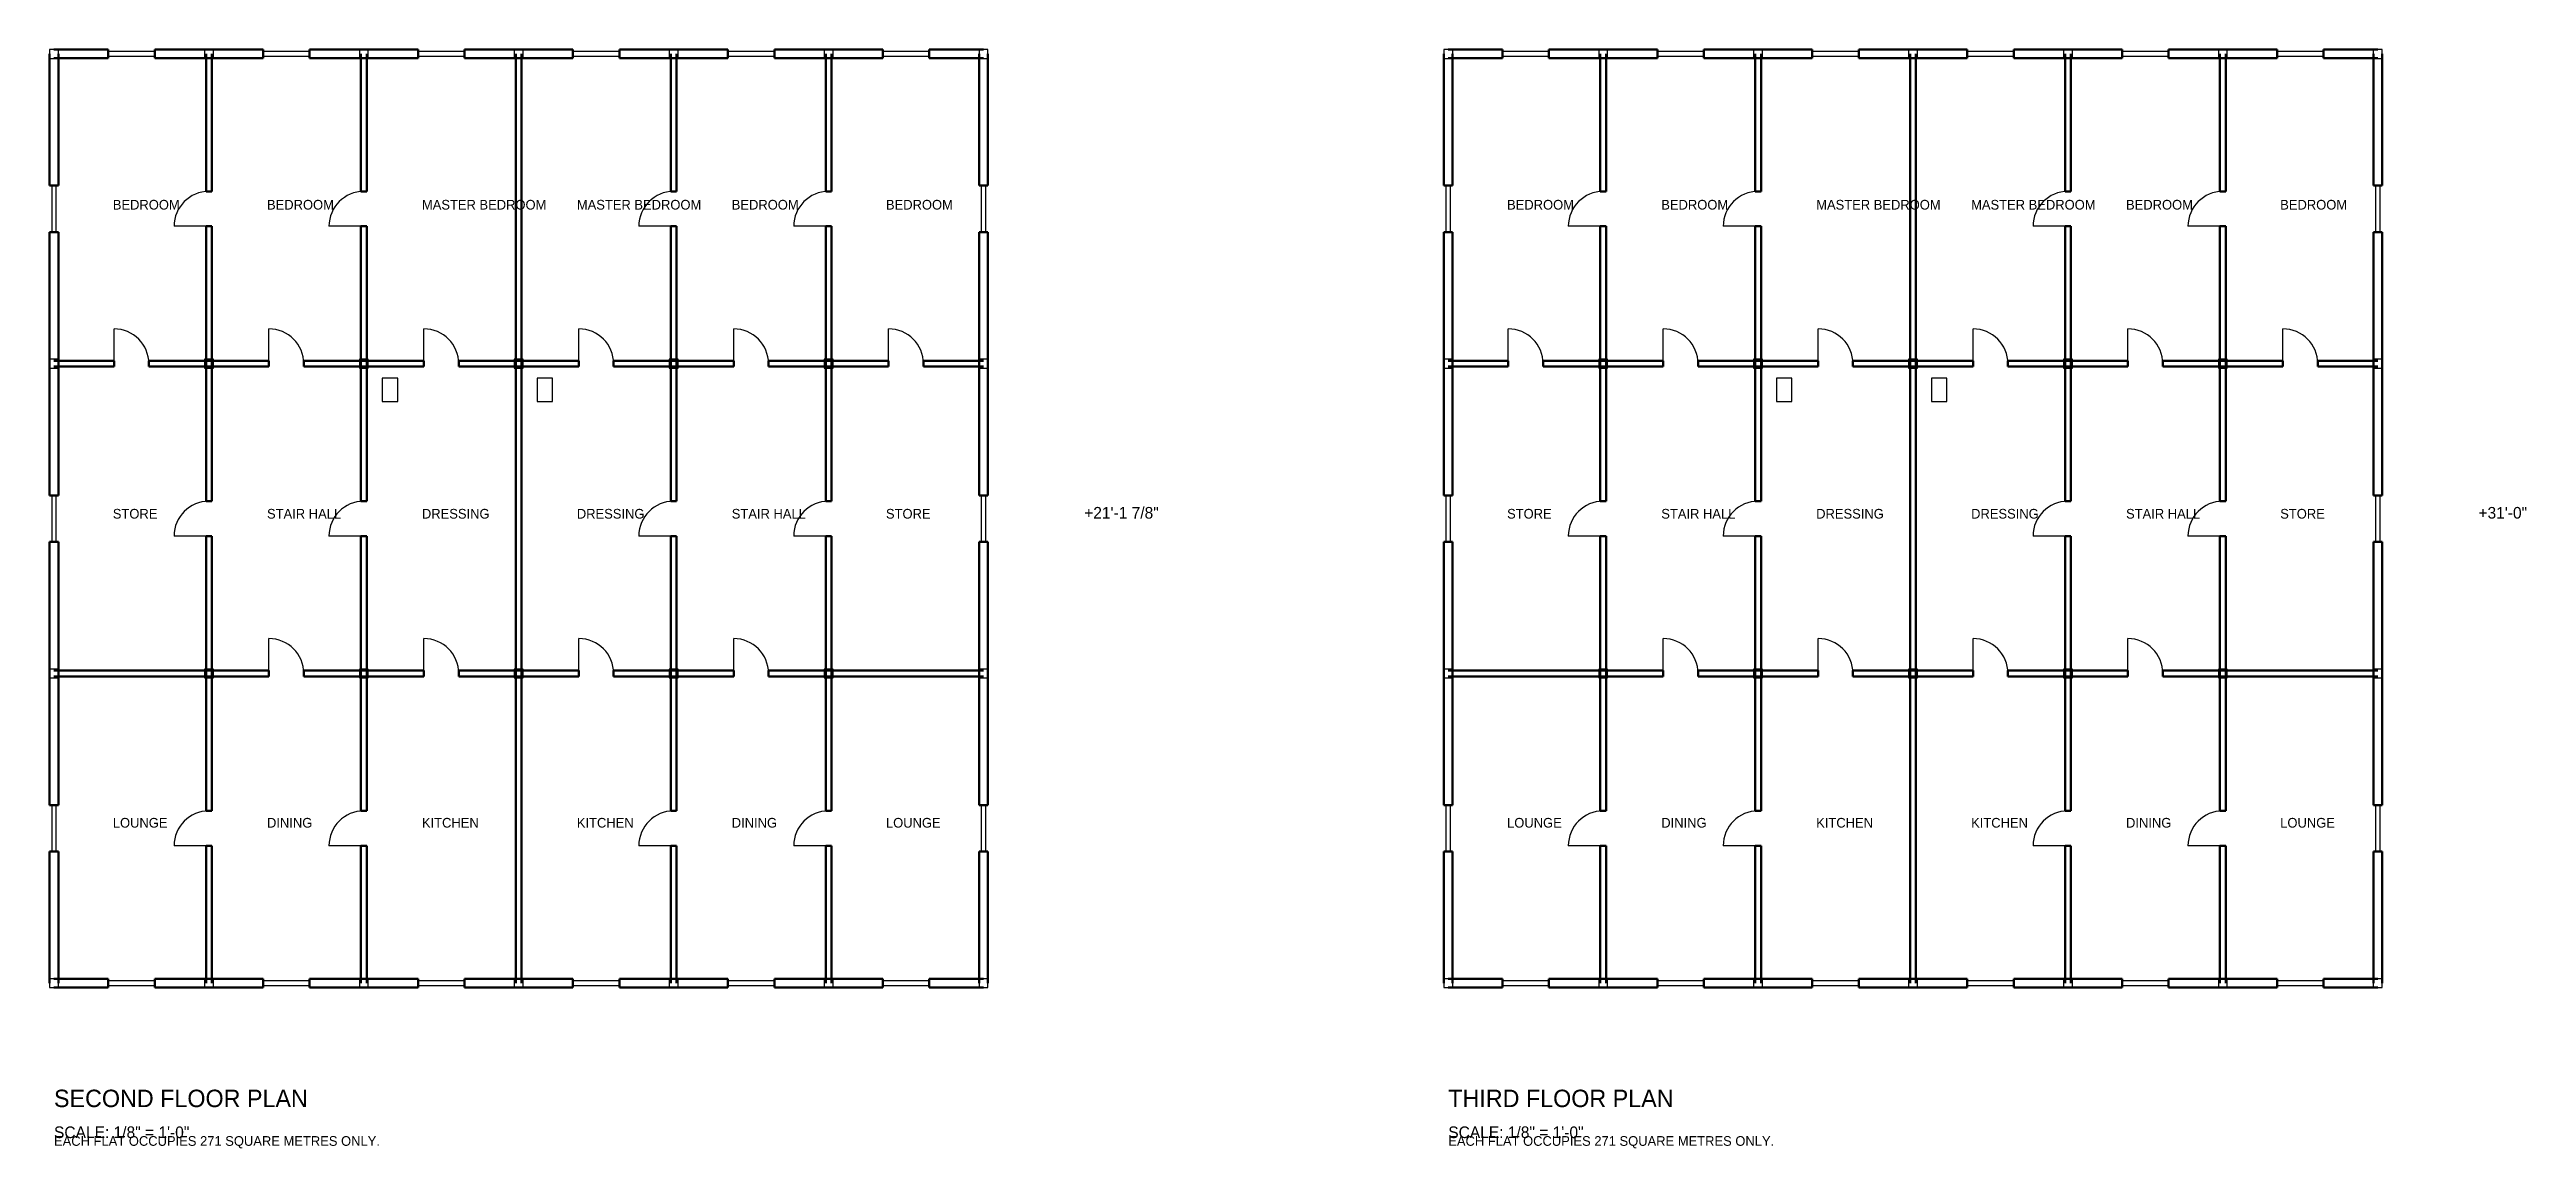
# Model space of a CAD drawing. Header units: inches. Extents: x -5 to 8278, y -168 to 949.
# Drawn here: x 2830 to 5348, y -168 to 949 of the extents above; entities that cross this region are included whole.
import ezdxf

# ---------------------------------------------------------------- set-up
doc = ezdxf.new("R2010")
doc.units = ezdxf.units.IN
for name, color, linetype in [('COLUMN', 5, 'CONTINUOUS'), ('DOOR', 3, 'CONTINUOUS'), ('SANITARY', 7, 'CONTINUOUS'), ('TEXT', 6, 'CONTINUOUS'), ('WALL', 4, 'CONTINUOUS'), ('WIND', 2, 'CONTINUOUS')]:
    doc.layers.add(name, color=color, linetype=linetype)

msp = doc.modelspace()

# ---------------------------------------------------------------- texts
at = {"layer": 'TEXT'}
for s, height, p in [('BEDROOM', 9.8425, (2894.439, 786.6634)), ('BEDROOM', 9.8425, (3051.1811, 786.6634)), ('MASTER BEDROOM', 9.8425, (3208.6614, 786.6634)), ('MASTER BEDROOM', 9.8425, (3366.1417, 786.6634)), ('BEDROOM', 9.8425, (3523.622, 786.6634)), ('BEDROOM', 9.8425, (3680.3642, 786.6634)), ('BEDROOM', 9.8425, (4311.7618, 786.6634)), ('BEDROOM', 9.8425, (4468.5039, 786.6634)), ('MASTER BEDROOM', 9.8425, (4625.9843, 786.6634)), ('MASTER BEDROOM', 9.8425, (4783.4646, 786.6634)), ('BEDROOM', 9.8425, (4940.9449, 786.6634)), ('BEDROOM', 9.8425, (5097.687, 786.6634)), ('STORE', 9.8425, (2894.439, 472.4409)), ('STAIR HALL', 9.8425, (3051.1811, 472.4409)), ('DRESSING', 9.8425, (3208.6614, 472.4409)), ('DRESSING', 9.8425, (3366.1417, 472.4409)), ('STAIR HALL', 9.8425, (3523.622, 472.4409)), ('STORE', 9.8425, (3680.3642, 472.4409)), ('+21\'-1 7/8"', 11.811, (3881.8898, 472.4409)), ('STORE', 9.8425, (4311.7618, 472.4409)), ('STAIR HALL', 9.8425, (4468.5039, 472.4409)), ('DRESSING', 9.8425, (4625.9843, 472.4409)), ('DRESSING', 9.8425, (4783.4646, 472.4409)), ('STAIR HALL', 9.8425, (4940.9449, 472.4409)), ('STORE', 9.8425, (5097.687, 472.4409)), ('+31\'-0"', 11.811, (5299.2126, 472.4409)), ('LOUNGE', 9.8425, (2894.439, 158.2185)), ('DINING', 9.8425, (3051.1811, 158.2185)), ('KITCHEN', 9.8425, (3208.6614, 158.2185)), ('KITCHEN', 9.8425, (3366.1417, 158.2185)), ('DINING', 9.8425, (3523.622, 158.2185)), ('LOUNGE', 9.8425, (3680.3642, 158.2185)), ('LOUNGE', 9.8425, (4311.7618, 158.2185)), ('DINING', 9.8425, (4468.5039, 158.2185)), ('KITCHEN', 9.8425, (4625.9843, 158.2185)), ('KITCHEN', 9.8425, (4783.4646, 158.2185)), ('DINING', 9.8425, (4940.9449, 158.2185)), ('LOUNGE', 9.8425, (5097.687, 158.2185)), ('SECOND FLOOR PLAN', 17.7165, (2834.6457, -125.9843)), ('THIRD FLOOR PLAN', 17.7165, (4251.9685, -125.9843)), ('SCALE: 1/8" = 1\'-0"', 11.811, (2834.6457, -157.4803)), ('SCALE: 1/8" = 1\'-0"', 11.811, (4251.9685, -157.4803)), ('EACH FLAT OCCUPIES 271 SQUARE METRES ONLY.', 9.8425, (2834.6457, -165.3543)), ('EACH FLAT OCCUPIES 271 SQUARE METRES ONLY.', 9.8425, (4251.9685, -165.3543))]:
    msp.add_text(s, height=height, dxfattribs=at).set_placement(p)

# ---------------------------------------------------------------- linework, layer by layer
at = {"layer": 'COLUMN'}
for points in [[(2830.1181, 940.3543), (2839.1732, 940.3543), (2839.1732, 949.4094), (2830.1181, 949.4094)], [(2987.5984, 940.3543), (2996.6535, 940.3543), (2996.6535, 949.4094), (2987.5984, 949.4094)], [(3145.0787, 940.3543), (3154.1339, 940.3543), (3154.1339, 949.4094), (3145.0787, 949.4094)], [(3302.5591, 940.3543), (3311.6142, 940.3543), (3311.6142, 949.4094), (3302.5591, 949.4094)], [(3460.0394, 940.3543), (3469.0945, 940.3543), (3469.0945, 949.4094), (3460.0394, 949.4094)], [(3617.5197, 940.3543), (3626.5748, 940.3543), (3626.5748, 949.4094), (3617.5197, 949.4094)], [(3775, 940.3543), (3784.0551, 940.3543), (3784.0551, 949.4094), (3775, 949.4094)], [(4247.4409, 940.3543), (4256.4961, 940.3543), (4256.4961, 949.4094), (4247.4409, 949.4094)], [(4404.9213, 940.3543), (4413.9764, 940.3543), (4413.9764, 949.4094), (4404.9213, 949.4094)], [(4562.4016, 940.3543), (4571.4567, 940.3543), (4571.4567, 949.4094), (4562.4016, 949.4094)], [(4719.8819, 940.3543), (4728.937, 940.3543), (4728.937, 949.4094), (4719.8819, 949.4094)], [(4877.3622, 940.3543), (4886.4173, 940.3543), (4886.4173, 949.4094), (4877.3622, 949.4094)], [(5034.8425, 940.3543), (5043.8976, 940.3543), (5043.8976, 949.4094), (5034.8425, 949.4094)], [(5192.3228, 940.3543), (5201.378, 940.3543), (5201.378, 949.4094), (5192.3228, 949.4094)], [(2830.1181, 625.3937), (2839.1732, 625.3937), (2839.1732, 634.4488), (2830.1181, 634.4488)], [(2987.5984, 625.3937), (2996.6535, 625.3937), (2996.6535, 634.4488), (2987.5984, 634.4488)], [(3145.0787, 625.3937), (3154.1339, 625.3937), (3154.1339, 634.4488), (3145.0787, 634.4488)], [(3302.5591, 625.3937), (3311.6142, 625.3937), (3311.6142, 634.4488), (3302.5591, 634.4488)], [(3460.0394, 625.3937), (3469.0945, 625.3937), (3469.0945, 634.4488), (3460.0394, 634.4488)], [(3617.5197, 625.3937), (3626.5748, 625.3937), (3626.5748, 634.4488), (3617.5197, 634.4488)], [(3775, 625.3937), (3784.0551, 625.3937), (3784.0551, 634.4488), (3775, 634.4488)], [(4247.4409, 625.3937), (4256.4961, 625.3937), (4256.4961, 634.4488), (4247.4409, 634.4488)], [(4404.9213, 625.3937), (4413.9764, 625.3937), (4413.9764, 634.4488), (4404.9213, 634.4488)], [(4562.4016, 625.3937), (4571.4567, 625.3937), (4571.4567, 634.4488), (4562.4016, 634.4488)], [(4719.8819, 625.3937), (4728.937, 625.3937), (4728.937, 634.4488), (4719.8819, 634.4488)], [(4877.3622, 625.3937), (4886.4173, 625.3937), (4886.4173, 634.4488), (4877.3622, 634.4488)], [(5034.8425, 625.3937), (5043.8976, 625.3937), (5043.8976, 634.4488), (5034.8425, 634.4488)], [(5192.3228, 625.3937), (5201.378, 625.3937), (5201.378, 634.4488), (5192.3228, 634.4488)], [(2830.1181, 310.4331), (2839.1732, 310.4331), (2839.1732, 319.4882), (2830.1181, 319.4882)], [(2987.5984, 310.4331), (2996.6535, 310.4331), (2996.6535, 319.4882), (2987.5984, 319.4882)], [(3145.0787, 310.4331), (3154.1339, 310.4331), (3154.1339, 319.4882), (3145.0787, 319.4882)], [(3302.5591, 310.4331), (3311.6142, 310.4331), (3311.6142, 319.4882), (3302.5591, 319.4882)], [(3460.0394, 310.4331), (3469.0945, 310.4331), (3469.0945, 319.4882), (3460.0394, 319.4882)], [(3617.5197, 310.4331), (3626.5748, 310.4331), (3626.5748, 319.4882), (3617.5197, 319.4882)], [(3775, 310.4331), (3784.0551, 310.4331), (3784.0551, 319.4882), (3775, 319.4882)], [(4247.4409, 310.4331), (4256.4961, 310.4331), (4256.4961, 319.4882), (4247.4409, 319.4882)], [(4404.9213, 310.4331), (4413.9764, 310.4331), (4413.9764, 319.4882), (4404.9213, 319.4882)], [(4562.4016, 310.4331), (4571.4567, 310.4331), (4571.4567, 319.4882), (4562.4016, 319.4882)], [(4719.8819, 310.4331), (4728.937, 310.4331), (4728.937, 319.4882), (4719.8819, 319.4882)], [(4877.3622, 310.4331), (4886.4173, 310.4331), (4886.4173, 319.4882), (4877.3622, 319.4882)], [(5034.8425, 310.4331), (5043.8976, 310.4331), (5043.8976, 319.4882), (5034.8425, 319.4882)], [(5192.3228, 310.4331), (5201.378, 310.4331), (5201.378, 319.4882), (5192.3228, 319.4882)], [(2830.1181, -4.5276), (2839.1732, -4.5276), (2839.1732, 4.5276), (2830.1181, 4.5276)], [(2987.5984, -4.5276), (2996.6535, -4.5276), (2996.6535, 4.5276), (2987.5984, 4.5276)], [(3145.0787, -4.5276), (3154.1339, -4.5276), (3154.1339, 4.5276), (3145.0787, 4.5276)], [(3302.5591, -4.5276), (3311.6142, -4.5276), (3311.6142, 4.5276), (3302.5591, 4.5276)], [(3460.0394, -4.5276), (3469.0945, -4.5276), (3469.0945, 4.5276), (3460.0394, 4.5276)], [(3617.5197, -4.5276), (3626.5748, -4.5276), (3626.5748, 4.5276), (3617.5197, 4.5276)], [(3775, -4.5276), (3784.0551, -4.5276), (3784.0551, 4.5276), (3775, 4.5276)], [(4247.4409, -4.5276), (4256.4961, -4.5276), (4256.4961, 4.5276), (4247.4409, 4.5276)], [(4404.9213, -4.5276), (4413.9764, -4.5276), (4413.9764, 4.5276), (4404.9213, 4.5276)], [(4562.4016, -4.5276), (4571.4567, -4.5276), (4571.4567, 4.5276), (4562.4016, 4.5276)], [(4719.8819, -4.5276), (4728.937, -4.5276), (4728.937, 4.5276), (4719.8819, 4.5276)], [(4877.3622, -4.5276), (4886.4173, -4.5276), (4886.4173, 4.5276), (4877.3622, 4.5276)], [(5034.8425, -4.5276), (5043.8976, -4.5276), (5043.8976, 4.5276), (5034.8425, 4.5276)], [(5192.3228, -4.5276), (5201.378, -4.5276), (5201.378, 4.5276), (5192.3228, 4.5276)]]:
    msp.add_lwpolyline(points, close=True, dxfattribs=at)
at = {"layer": 'DOOR'}
for p, q in [((2992.126, 769.685), (2956.6929, 769.685)), ((3149.6063, 769.685), (3114.1732, 769.685)), ((3464.5669, 769.685), (3429.1339, 769.685)), ((3622.0472, 769.685), (3586.6142, 769.685)), ((4409.4488, 769.685), (4374.0157, 769.685)), ((4566.9291, 769.685), (4531.4961, 769.685)), ((4881.8898, 769.685), (4846.4567, 769.685)), ((5039.3701, 769.685), (5003.937, 769.685)), ((2895.6693, 629.9213), (2895.6693, 665.3543)), ((3053.1496, 629.9213), (3053.1496, 665.3543)), ((3210.6299, 629.9213), (3210.6299, 665.3543)), ((3368.1102, 629.9213), (3368.1102, 665.3543)), ((3525.5906, 629.9213), (3525.5906, 665.3543)), ((3683.0709, 629.9213), (3683.0709, 665.3543)), ((4312.9921, 629.9213), (4312.9921, 665.3543)), ((4470.4724, 629.9213), (4470.4724, 665.3543)), ((4627.9528, 629.9213), (4627.9528, 665.3543)), ((4785.4331, 629.9213), (4785.4331, 665.3543)), ((4942.9134, 629.9213), (4942.9134, 665.3543)), ((5100.3937, 629.9213), (5100.3937, 665.3543)), ((2992.126, 454.7244), (2956.6929, 454.7244)), ((3149.6063, 454.7244), (3114.1732, 454.7244)), ((3464.5669, 454.7244), (3429.1339, 454.7244)), ((3622.0472, 454.7244), (3586.6142, 454.7244)), ((4409.4488, 454.7244), (4374.0157, 454.7244)), ((4566.9291, 454.7244), (4531.4961, 454.7244)), ((4881.8898, 454.7244), (4846.4567, 454.7244)), ((5039.3701, 454.7244), (5003.937, 454.7244)), ((3053.1496, 314.9606), (3053.1496, 350.3937)), ((3210.6299, 314.9606), (3210.6299, 350.3937)), ((3368.1102, 314.9606), (3368.1102, 350.3937)), ((3525.5906, 314.9606), (3525.5906, 350.3937)), ((4470.4724, 314.9606), (4470.4724, 350.3937)), ((4627.9528, 314.9606), (4627.9528, 350.3937)), ((4785.4331, 314.9606), (4785.4331, 350.3937)), ((4942.9134, 314.9606), (4942.9134, 350.3937)), ((2992.126, 139.7638), (2956.6929, 139.7638)), ((3149.6063, 139.7638), (3114.1732, 139.7638)), ((3464.5669, 139.7638), (3429.1339, 139.7638)), ((3622.0472, 139.7638), (3586.6142, 139.7638)), ((4409.4488, 139.7638), (4374.0157, 139.7638)), ((4566.9291, 139.7638), (4531.4961, 139.7638)), ((4881.8898, 139.7638), (4846.4567, 139.7638)), ((5039.3701, 139.7638), (5003.937, 139.7638))]:
    msp.add_line(p, q, dxfattribs=at)
for centre, start, end in [((2992.126, 769.685), 90, 180), ((3149.6063, 769.685), 90, 180), ((3464.5669, 769.685), 90, 180), ((3622.0472, 769.685), 90, 180), ((4409.4488, 769.685), 90, 180), ((4566.9291, 769.685), 90, 180), ((4881.8898, 769.685), 90, 180), ((5039.3701, 769.685), 90, 180), ((2895.6693, 629.9213), 0, 90), ((3053.1496, 629.9213), 0, 90), ((3210.6299, 629.9213), 0, 90), ((3368.1102, 629.9213), 0, 90), ((3525.5906, 629.9213), 0, 90), ((3683.0709, 629.9213), 0, 90), ((4312.9921, 629.9213), 0, 90), ((4470.4724, 629.9213), 0, 90), ((4627.9528, 629.9213), 0, 90), ((4785.4331, 629.9213), 0, 90), ((4942.9134, 629.9213), 0, 90), ((5100.3937, 629.9213), 0, 90), ((2992.126, 454.7244), 90, 180), ((3149.6063, 454.7244), 90, 180), ((3464.5669, 454.7244), 90, 180), ((3622.0472, 454.7244), 90, 180), ((4409.4488, 454.7244), 90, 180), ((4566.9291, 454.7244), 90, 180), ((4881.8898, 454.7244), 90, 180), ((5039.3701, 454.7244), 90, 180), ((3053.1496, 314.9606), 0, 90), ((3210.6299, 314.9606), 0, 90), ((3368.1102, 314.9606), 0, 90), ((3525.5906, 314.9606), 0, 90), ((4470.4724, 314.9606), 0, 90), ((4627.9528, 314.9606), 0, 90), ((4785.4331, 314.9606), 0, 90), ((4942.9134, 314.9606), 0, 90), ((2992.126, 139.7638), 90, 180), ((3149.6063, 139.7638), 90, 180), ((3464.5669, 139.7638), 90, 180), ((3622.0472, 139.7638), 90, 180), ((4409.4488, 139.7638), 90, 180), ((4566.9291, 139.7638), 90, 180), ((4881.8898, 139.7638), 90, 180), ((5039.3701, 139.7638), 90, 180)]:
    msp.add_arc(centre, 35.4331, start, end, dxfattribs=at)
at = {"layer": 'SANITARY'}
for points in [[(3168.3071, 591.5354), (3184.0551, 591.5354), (3184.0551, 615.1575), (3168.3071, 615.1575)], [(3325.7874, 591.5354), (3341.5354, 591.5354), (3341.5354, 615.1575), (3325.7874, 615.1575)], [(4585.6299, 591.5354), (4601.378, 591.5354), (4601.378, 615.1575), (4585.6299, 615.1575)], [(4743.1102, 591.5354), (4758.8583, 591.5354), (4758.8583, 615.1575), (4743.1102, 615.1575)]]:
    msp.add_lwpolyline(points, close=True, dxfattribs=at)
at = {"layer": 'WALL', "lineweight": 50}
for p, q in [((2830.2165, 811.0236), (2830.2165, 944.8819)), ((2889.7638, 949.311), (2834.6457, 949.311)), ((2834.6457, 940.4528), (2889.7638, 940.4528)), ((2839.0748, 944.8819), (2839.0748, 811.0236)), ((2889.7638, 940.4528), (2889.7638, 949.311)), ((2992.126, 949.311), (2937.0079, 949.311)), ((2937.0079, 940.4528), (2937.0079, 949.311)), ((2937.0079, 940.4528), (2992.126, 940.4528)), ((2989.1732, 805.1181), (2989.1732, 944.8819)), ((3047.2441, 949.311), (2992.126, 949.311)), ((2992.126, 940.4528), (3047.2441, 940.4528)), ((2995.0787, 944.8819), (2995.0787, 805.1181)), ((3047.2441, 940.4528), (3047.2441, 949.311)), ((3149.6063, 949.311), (3094.4882, 949.311)), ((3094.4882, 940.4528), (3094.4882, 949.311)), ((3094.4882, 940.4528), (3149.6063, 940.4528)), ((3146.6535, 805.1181), (3146.6535, 944.8819)), ((3204.7244, 949.311), (3149.6063, 949.311)), ((3149.6063, 940.4528), (3204.7244, 940.4528)), ((3152.5591, 944.8819), (3152.5591, 805.1181)), ((3204.7244, 940.4528), (3204.7244, 949.311)), ((3307.0866, 949.311), (3251.9685, 949.311)), ((3251.9685, 940.4528), (3251.9685, 949.311)), ((3251.9685, 940.4528), (3307.0866, 940.4528)), ((3304.1339, 629.9213), (3304.1339, 944.8819)), ((3362.2047, 949.311), (3307.0866, 949.311)), ((3307.0866, 940.4528), (3362.2047, 940.4528)), ((3310.0394, 944.8819), (3310.0394, 629.9213)), ((3362.2047, 940.4528), (3362.2047, 949.311)), ((3464.5669, 949.311), (3409.4488, 949.311)), ((3409.4488, 940.4528), (3409.4488, 949.311)), ((3409.4488, 940.4528), (3464.5669, 940.4528)), ((3461.6142, 805.1181), (3461.6142, 944.8819)), ((3519.685, 949.311), (3464.5669, 949.311)), ((3464.5669, 940.4528), (3519.685, 940.4528)), ((3467.5197, 944.8819), (3467.5197, 805.1181)), ((3519.685, 940.4528), (3519.685, 949.311)), ((3622.0472, 949.311), (3566.9291, 949.311)), ((3566.9291, 940.4528), (3566.9291, 949.311)), ((3566.9291, 940.4528), (3622.0472, 940.4528)), ((3619.0945, 805.1181), (3619.0945, 944.8819)), ((3677.1654, 949.311), (3622.0472, 949.311)), ((3622.0472, 940.4528), (3677.1654, 940.4528)), ((3625, 944.8819), (3625, 805.1181)), ((3677.1654, 940.4528), (3677.1654, 949.311)), ((3779.5276, 949.311), (3724.4094, 949.311)), ((3724.4094, 940.4528), (3724.4094, 949.311)), ((3724.4094, 940.4528), (3779.5276, 940.4528)), ((3775.0984, 811.0236), (3775.0984, 944.8819)), ((3783.9567, 944.8819), (3783.9567, 811.0236)), ((4247.5394, 811.0236), (4247.5394, 944.8819)), ((4307.0866, 949.311), (4251.9685, 949.311)), ((4251.9685, 940.4528), (4307.0866, 940.4528)), ((4256.3976, 944.8819), (4256.3976, 811.0236)), ((4307.0866, 940.4528), (4307.0866, 949.311)), ((4409.4488, 949.311), (4354.3307, 949.311)), ((4354.3307, 940.4528), (4354.3307, 949.311)), ((4354.3307, 940.4528), (4409.4488, 940.4528)), ((4406.4961, 805.1181), (4406.4961, 944.8819)), ((4464.5669, 949.311), (4409.4488, 949.311)), ((4409.4488, 940.4528), (4464.5669, 940.4528)), ((4412.4016, 944.8819), (4412.4016, 805.1181)), ((4464.5669, 940.4528), (4464.5669, 949.311)), ((4566.9291, 949.311), (4511.811, 949.311)), ((4511.811, 940.4528), (4511.811, 949.311)), ((4511.811, 940.4528), (4566.9291, 940.4528)), ((4563.9764, 805.1181), (4563.9764, 944.8819)), ((4622.0472, 949.311), (4566.9291, 949.311)), ((4566.9291, 940.4528), (4622.0472, 940.4528)), ((4569.8819, 944.8819), (4569.8819, 805.1181)), ((4622.0472, 940.4528), (4622.0472, 949.311)), ((4724.4094, 949.311), (4669.2913, 949.311)), ((4669.2913, 940.4528), (4669.2913, 949.311)), ((4669.2913, 940.4528), (4724.4094, 940.4528)), ((4721.4567, 629.9213), (4721.4567, 944.8819)), ((4779.5276, 949.311), (4724.4094, 949.311)), ((4724.4094, 940.4528), (4779.5276, 940.4528)), ((4727.3622, 944.8819), (4727.3622, 629.9213)), ((4779.5276, 940.4528), (4779.5276, 949.311)), ((4881.8898, 949.311), (4826.7717, 949.311)), ((4826.7717, 940.4528), (4826.7717, 949.311)), ((4826.7717, 940.4528), (4881.8898, 940.4528)), ((4878.937, 805.1181), (4878.937, 944.8819)), ((4937.0079, 949.311), (4881.8898, 949.311)), ((4881.8898, 940.4528), (4937.0079, 940.4528)), ((4884.8425, 944.8819), (4884.8425, 805.1181)), ((4937.0079, 940.4528), (4937.0079, 949.311)), ((5039.3701, 949.311), (4984.252, 949.311)), ((4984.252, 940.4528), (4984.252, 949.311)), ((4984.252, 940.4528), (5039.3701, 940.4528)), ((5036.4173, 805.1181), (5036.4173, 944.8819)), ((5094.4882, 949.311), (5039.3701, 949.311)), ((5039.3701, 940.4528), (5094.4882, 940.4528)), ((5042.3228, 944.8819), (5042.3228, 805.1181)), ((5094.4882, 940.4528), (5094.4882, 949.311)), ((5196.8504, 949.311), (5141.7323, 949.311)), ((5141.7323, 940.4528), (5141.7323, 949.311)), ((5141.7323, 940.4528), (5196.8504, 940.4528)), ((5192.4213, 811.0236), (5192.4213, 944.8819)), ((5201.2795, 944.8819), (5201.2795, 811.0236)), ((2830.2165, 811.0236), (2839.0748, 811.0236)), ((3775.0984, 811.0236), (3783.9567, 811.0236)), ((4247.5394, 811.0236), (4256.3976, 811.0236)), ((5192.4213, 811.0236), (5201.2795, 811.0236)), ((2989.1732, 805.1181), (2995.0787, 805.1181)), ((3146.6535, 805.1181), (3152.5591, 805.1181)), ((3461.6142, 805.1181), (3467.5197, 805.1181)), ((3619.0945, 805.1181), (3625, 805.1181)), ((4406.4961, 805.1181), (4412.4016, 805.1181)), ((4563.9764, 805.1181), (4569.8819, 805.1181)), ((4878.937, 805.1181), (4884.8425, 805.1181)), ((5036.4173, 805.1181), (5042.3228, 805.1181)), ((2830.2165, 629.9213), (2830.2165, 763.7795)), ((2830.2165, 763.7795), (2839.0748, 763.7795)), ((2839.0748, 763.7795), (2839.0748, 629.9213)), ((2989.1732, 629.9213), (2989.1732, 769.685)), ((2989.1732, 769.685), (2995.0787, 769.685)), ((2995.0787, 769.685), (2995.0787, 629.9213)), ((3146.6535, 629.9213), (3146.6535, 769.685)), ((3146.6535, 769.685), (3152.5591, 769.685)), ((3152.5591, 769.685), (3152.5591, 629.9213)), ((3461.6142, 629.9213), (3461.6142, 769.685)), ((3461.6142, 769.685), (3467.5197, 769.685)), ((3467.5197, 769.685), (3467.5197, 629.9213)), ((3619.0945, 629.9213), (3619.0945, 769.685)), ((3619.0945, 769.685), (3625, 769.685)), ((3625, 769.685), (3625, 629.9213)), ((3775.0984, 629.9213), (3775.0984, 763.7795)), ((3775.0984, 763.7795), (3783.9567, 763.7795)), ((3783.9567, 763.7795), (3783.9567, 629.9213)), ((4247.5394, 629.9213), (4247.5394, 763.7795)), ((4247.5394, 763.7795), (4256.3976, 763.7795)), ((4256.3976, 763.7795), (4256.3976, 629.9213)), ((4406.4961, 629.9213), (4406.4961, 769.685)), ((4406.4961, 769.685), (4412.4016, 769.685)), ((4412.4016, 769.685), (4412.4016, 629.9213)), ((4563.9764, 629.9213), (4563.9764, 769.685)), ((4563.9764, 769.685), (4569.8819, 769.685)), ((4569.8819, 769.685), (4569.8819, 629.9213)), ((4878.937, 629.9213), (4878.937, 769.685)), ((4878.937, 769.685), (4884.8425, 769.685)), ((4884.8425, 769.685), (4884.8425, 629.9213)), ((5036.4173, 629.9213), (5036.4173, 769.685)), ((5036.4173, 769.685), (5042.3228, 769.685)), ((5042.3228, 769.685), (5042.3228, 629.9213)), ((5192.4213, 629.9213), (5192.4213, 763.7795)), ((5192.4213, 763.7795), (5201.2795, 763.7795)), ((5201.2795, 763.7795), (5201.2795, 629.9213)), ((2830.2165, 496.063), (2830.2165, 629.9213)), ((2895.6693, 632.874), (2834.6457, 632.874)), ((2839.0748, 629.9213), (2839.0748, 496.063)), ((2895.6693, 626.9685), (2895.6693, 632.874)), ((2992.126, 632.874), (2931.1024, 632.874)), ((2931.1024, 626.9685), (2931.1024, 632.874)), ((2989.1732, 490.1575), (2989.1732, 629.9213)), ((3053.1496, 632.874), (2992.126, 632.874)), ((2995.0787, 629.9213), (2995.0787, 490.1575)), ((3053.1496, 626.9685), (3053.1496, 632.874)), ((3149.6063, 632.874), (3088.5827, 632.874)), ((3088.5827, 626.9685), (3088.5827, 632.874)), ((3146.6535, 490.1575), (3146.6535, 629.9213)), ((3210.6299, 632.874), (3149.6063, 632.874)), ((3152.5591, 629.9213), (3152.5591, 490.1575)), ((3210.6299, 626.9685), (3210.6299, 632.874)), ((3307.0866, 632.874), (3246.063, 632.874)), ((3246.063, 626.9685), (3246.063, 632.874)), ((3304.1339, 314.9606), (3304.1339, 629.9213)), ((3368.1102, 632.874), (3307.0866, 632.874)), ((3310.0394, 629.9213), (3310.0394, 314.9606)), ((3368.1102, 626.9685), (3368.1102, 632.874)), ((3464.5669, 632.874), (3403.5433, 632.874)), ((3403.5433, 626.9685), (3403.5433, 632.874)), ((3461.6142, 490.1575), (3461.6142, 629.9213)), ((3525.5906, 632.874), (3464.5669, 632.874)), ((3467.5197, 629.9213), (3467.5197, 490.1575)), ((3525.5906, 626.9685), (3525.5906, 632.874)), ((3622.0472, 632.874), (3561.0236, 632.874)), ((3561.0236, 626.9685), (3561.0236, 632.874)), ((3619.0945, 490.1575), (3619.0945, 629.9213)), ((3683.0709, 632.874), (3622.0472, 632.874)), ((3625, 629.9213), (3625, 490.1575)), ((3683.0709, 626.9685), (3683.0709, 632.874)), ((3779.5276, 632.874), (3718.5039, 632.874)), ((3718.5039, 626.9685), (3718.5039, 632.874)), ((3775.0984, 496.063), (3775.0984, 629.9213)), ((3783.9567, 629.9213), (3783.9567, 496.063)), ((4247.5394, 496.063), (4247.5394, 629.9213)), ((4312.9921, 632.874), (4251.9685, 632.874)), ((4256.3976, 629.9213), (4256.3976, 496.063)), ((4312.9921, 626.9685), (4312.9921, 632.874)), ((4409.4488, 632.874), (4348.4252, 632.874)), ((4348.4252, 626.9685), (4348.4252, 632.874)), ((4406.4961, 490.1575), (4406.4961, 629.9213)), ((4470.4724, 632.874), (4409.4488, 632.874)), ((4412.4016, 629.9213), (4412.4016, 490.1575)), ((4470.4724, 626.9685), (4470.4724, 632.874)), ((4566.9291, 632.874), (4505.9055, 632.874)), ((4505.9055, 626.9685), (4505.9055, 632.874)), ((4563.9764, 490.1575), (4563.9764, 629.9213)), ((4627.9528, 632.874), (4566.9291, 632.874)), ((4569.8819, 629.9213), (4569.8819, 490.1575)), ((4627.9528, 626.9685), (4627.9528, 632.874)), ((4724.4094, 632.874), (4663.3858, 632.874)), ((4663.3858, 626.9685), (4663.3858, 632.874)), ((4721.4567, 314.9606), (4721.4567, 629.9213)), ((4785.4331, 632.874), (4724.4094, 632.874)), ((4727.3622, 629.9213), (4727.3622, 314.9606)), ((4785.4331, 626.9685), (4785.4331, 632.874)), ((4881.8898, 632.874), (4820.8661, 632.874)), ((4820.8661, 626.9685), (4820.8661, 632.874)), ((4878.937, 490.1575), (4878.937, 629.9213)), ((4942.9134, 632.874), (4881.8898, 632.874)), ((4884.8425, 629.9213), (4884.8425, 490.1575)), ((4942.9134, 626.9685), (4942.9134, 632.874)), ((5039.3701, 632.874), (4978.3465, 632.874)), ((4978.3465, 626.9685), (4978.3465, 632.874)), ((5036.4173, 490.1575), (5036.4173, 629.9213)), ((5100.3937, 632.874), (5039.3701, 632.874)), ((5042.3228, 629.9213), (5042.3228, 490.1575)), ((5100.3937, 626.9685), (5100.3937, 632.874)), ((5196.8504, 632.874), (5135.8268, 632.874)), ((5135.8268, 626.9685), (5135.8268, 632.874)), ((5192.4213, 496.063), (5192.4213, 629.9213)), ((5201.2795, 629.9213), (5201.2795, 496.063)), ((2834.6457, 626.9685), (2895.6693, 626.9685)), ((2931.1024, 626.9685), (2992.126, 626.9685)), ((2992.126, 626.9685), (3053.1496, 626.9685)), ((3088.5827, 626.9685), (3149.6063, 626.9685)), ((3149.6063, 626.9685), (3210.6299, 626.9685)), ((3246.063, 626.9685), (3307.0866, 626.9685)), ((3307.0866, 626.9685), (3368.1102, 626.9685)), ((3403.5433, 626.9685), (3464.5669, 626.9685)), ((3464.5669, 626.9685), (3525.5906, 626.9685)), ((3561.0236, 626.9685), (3622.0472, 626.9685)), ((3622.0472, 626.9685), (3683.0709, 626.9685)), ((3718.5039, 626.9685), (3779.5276, 626.9685)), ((4251.9685, 626.9685), (4312.9921, 626.9685)), ((4348.4252, 626.9685), (4409.4488, 626.9685)), ((4409.4488, 626.9685), (4470.4724, 626.9685)), ((4505.9055, 626.9685), (4566.9291, 626.9685)), ((4566.9291, 626.9685), (4627.9528, 626.9685)), ((4663.3858, 626.9685), (4724.4094, 626.9685)), ((4724.4094, 626.9685), (4785.4331, 626.9685)), ((4820.8661, 626.9685), (4881.8898, 626.9685)), ((4881.8898, 626.9685), (4942.9134, 626.9685)), ((4978.3465, 626.9685), (5039.3701, 626.9685)), ((5039.3701, 626.9685), (5100.3937, 626.9685)), ((5135.8268, 626.9685), (5196.8504, 626.9685)), ((2830.2165, 496.063), (2839.0748, 496.063)), ((2989.1732, 490.1575), (2995.0787, 490.1575)), ((3146.6535, 490.1575), (3152.5591, 490.1575)), ((3461.6142, 490.1575), (3467.5197, 490.1575)), ((3619.0945, 490.1575), (3625, 490.1575)), ((3775.0984, 496.063), (3783.9567, 496.063)), ((4247.5394, 496.063), (4256.3976, 496.063)), ((4406.4961, 490.1575), (4412.4016, 490.1575)), ((4563.9764, 490.1575), (4569.8819, 490.1575)), ((4878.937, 490.1575), (4884.8425, 490.1575)), ((5036.4173, 490.1575), (5042.3228, 490.1575)), ((5192.4213, 496.063), (5201.2795, 496.063)), ((2989.1732, 314.9606), (2989.1732, 454.7244)), ((2989.1732, 454.7244), (2995.0787, 454.7244)), ((2995.0787, 454.7244), (2995.0787, 314.9606)), ((3146.6535, 314.9606), (3146.6535, 454.7244)), ((3146.6535, 454.7244), (3152.5591, 454.7244)), ((3152.5591, 454.7244), (3152.5591, 314.9606)), ((3461.6142, 314.9606), (3461.6142, 454.7244)), ((3461.6142, 454.7244), (3467.5197, 454.7244)), ((3467.5197, 454.7244), (3467.5197, 314.9606)), ((3619.0945, 314.9606), (3619.0945, 454.7244)), ((3619.0945, 454.7244), (3625, 454.7244)), ((3625, 454.7244), (3625, 314.9606)), ((4406.4961, 314.9606), (4406.4961, 454.7244)), ((4406.4961, 454.7244), (4412.4016, 454.7244)), ((4412.4016, 454.7244), (4412.4016, 314.9606)), ((4563.9764, 314.9606), (4563.9764, 454.7244)), ((4563.9764, 454.7244), (4569.8819, 454.7244)), ((4569.8819, 454.7244), (4569.8819, 314.9606)), ((4878.937, 314.9606), (4878.937, 454.7244)), ((4878.937, 454.7244), (4884.8425, 454.7244)), ((4884.8425, 454.7244), (4884.8425, 314.9606)), ((5036.4173, 314.9606), (5036.4173, 454.7244)), ((5036.4173, 454.7244), (5042.3228, 454.7244)), ((5042.3228, 454.7244), (5042.3228, 314.9606)), ((2830.2165, 314.9606), (2830.2165, 448.8189)), ((2830.2165, 448.8189), (2839.0748, 448.8189)), ((2839.0748, 448.8189), (2839.0748, 314.9606)), ((3775.0984, 314.9606), (3775.0984, 448.8189)), ((3775.0984, 448.8189), (3783.9567, 448.8189)), ((3783.9567, 448.8189), (3783.9567, 314.9606)), ((4247.5394, 314.9606), (4247.5394, 448.8189)), ((4247.5394, 448.8189), (4256.3976, 448.8189)), ((4256.3976, 448.8189), (4256.3976, 314.9606)), ((5192.4213, 314.9606), (5192.4213, 448.8189)), ((5192.4213, 448.8189), (5201.2795, 448.8189)), ((5201.2795, 448.8189), (5201.2795, 314.9606)), ((2830.2165, 181.1024), (2830.2165, 314.9606)), ((2992.126, 317.9134), (2834.6457, 317.9134)), ((2834.6457, 312.0079), (2992.126, 312.0079)), ((2839.0748, 314.9606), (2839.0748, 181.1024)), ((2989.1732, 175.1969), (2989.1732, 314.9606)), ((3053.1496, 317.9134), (2992.126, 317.9134)), ((2992.126, 312.0079), (3053.1496, 312.0079)), ((2995.0787, 314.9606), (2995.0787, 175.1969)), ((3053.1496, 312.0079), (3053.1496, 317.9134)), ((3149.6063, 317.9134), (3088.5827, 317.9134)), ((3088.5827, 312.0079), (3088.5827, 317.9134)), ((3088.5827, 312.0079), (3149.6063, 312.0079)), ((3146.6535, 175.1969), (3146.6535, 314.9606)), ((3210.6299, 317.9134), (3149.6063, 317.9134)), ((3149.6063, 312.0079), (3210.6299, 312.0079)), ((3152.5591, 314.9606), (3152.5591, 175.1969)), ((3210.6299, 312.0079), (3210.6299, 317.9134)), ((3307.0866, 317.9134), (3246.063, 317.9134)), ((3246.063, 312.0079), (3246.063, 317.9134)), ((3246.063, 312.0079), (3307.0866, 312.0079)), ((3304.1339, 0), (3304.1339, 314.9606)), ((3368.1102, 317.9134), (3307.0866, 317.9134)), ((3307.0866, 312.0079), (3368.1102, 312.0079)), ((3310.0394, 314.9606), (3310.0394, 0)), ((3368.1102, 312.0079), (3368.1102, 317.9134)), ((3464.5669, 317.9134), (3403.5433, 317.9134)), ((3403.5433, 312.0079), (3403.5433, 317.9134)), ((3403.5433, 312.0079), (3464.5669, 312.0079)), ((3461.6142, 175.1969), (3461.6142, 314.9606)), ((3525.5906, 317.9134), (3464.5669, 317.9134)), ((3464.5669, 312.0079), (3525.5906, 312.0079)), ((3467.5197, 314.9606), (3467.5197, 175.1969)), ((3525.5906, 312.0079), (3525.5906, 317.9134)), ((3622.0472, 317.9134), (3561.0236, 317.9134)), ((3561.0236, 312.0079), (3561.0236, 317.9134)), ((3561.0236, 312.0079), (3622.0472, 312.0079)), ((3619.0945, 175.1969), (3619.0945, 314.9606)), ((3779.5276, 317.9134), (3622.0472, 317.9134)), ((3622.0472, 312.0079), (3779.5276, 312.0079)), ((3625, 314.9606), (3625, 175.1969)), ((3775.0984, 181.1024), (3775.0984, 314.9606)), ((3783.9567, 314.9606), (3783.9567, 181.1024)), ((4247.5394, 181.1024), (4247.5394, 314.9606)), ((4409.4488, 317.9134), (4251.9685, 317.9134)), ((4251.9685, 312.0079), (4409.4488, 312.0079)), ((4256.3976, 314.9606), (4256.3976, 181.1024)), ((4406.4961, 175.1969), (4406.4961, 314.9606)), ((4470.4724, 317.9134), (4409.4488, 317.9134)), ((4409.4488, 312.0079), (4470.4724, 312.0079)), ((4412.4016, 314.9606), (4412.4016, 175.1969)), ((4470.4724, 312.0079), (4470.4724, 317.9134)), ((4566.9291, 317.9134), (4505.9055, 317.9134)), ((4505.9055, 312.0079), (4505.9055, 317.9134)), ((4505.9055, 312.0079), (4566.9291, 312.0079)), ((4563.9764, 175.1969), (4563.9764, 314.9606)), ((4627.9528, 317.9134), (4566.9291, 317.9134)), ((4566.9291, 312.0079), (4627.9528, 312.0079)), ((4569.8819, 314.9606), (4569.8819, 175.1969)), ((4627.9528, 312.0079), (4627.9528, 317.9134)), ((4724.4094, 317.9134), (4663.3858, 317.9134)), ((4663.3858, 312.0079), (4663.3858, 317.9134)), ((4663.3858, 312.0079), (4724.4094, 312.0079)), ((4721.4567, 0), (4721.4567, 314.9606)), ((4785.4331, 317.9134), (4724.4094, 317.9134)), ((4724.4094, 312.0079), (4785.4331, 312.0079)), ((4727.3622, 314.9606), (4727.3622, 0)), ((4785.4331, 312.0079), (4785.4331, 317.9134)), ((4881.8898, 317.9134), (4820.8661, 317.9134)), ((4820.8661, 312.0079), (4820.8661, 317.9134)), ((4820.8661, 312.0079), (4881.8898, 312.0079)), ((4878.937, 175.1969), (4878.937, 314.9606)), ((4942.9134, 317.9134), (4881.8898, 317.9134)), ((4881.8898, 312.0079), (4942.9134, 312.0079)), ((4884.8425, 314.9606), (4884.8425, 175.1969)), ((4942.9134, 312.0079), (4942.9134, 317.9134)), ((5039.3701, 317.9134), (4978.3465, 317.9134)), ((4978.3465, 312.0079), (4978.3465, 317.9134)), ((4978.3465, 312.0079), (5039.3701, 312.0079)), ((5036.4173, 175.1969), (5036.4173, 314.9606)), ((5196.8504, 317.9134), (5039.3701, 317.9134)), ((5039.3701, 312.0079), (5196.8504, 312.0079)), ((5042.3228, 314.9606), (5042.3228, 175.1969)), ((5192.4213, 181.1024), (5192.4213, 314.9606)), ((5201.2795, 314.9606), (5201.2795, 181.1024)), ((2830.2165, 181.1024), (2839.0748, 181.1024)), ((3775.0984, 181.1024), (3783.9567, 181.1024)), ((4247.5394, 181.1024), (4256.3976, 181.1024)), ((5192.4213, 181.1024), (5201.2795, 181.1024)), ((2989.1732, 175.1969), (2995.0787, 175.1969)), ((3146.6535, 175.1969), (3152.5591, 175.1969)), ((3461.6142, 175.1969), (3467.5197, 175.1969)), ((3619.0945, 175.1969), (3625, 175.1969)), ((4406.4961, 175.1969), (4412.4016, 175.1969)), ((4563.9764, 175.1969), (4569.8819, 175.1969)), ((4878.937, 175.1969), (4884.8425, 175.1969)), ((5036.4173, 175.1969), (5042.3228, 175.1969)), ((2830.2165, 0), (2830.2165, 133.8583)), ((2830.2165, 133.8583), (2839.0748, 133.8583)), ((2839.0748, 133.8583), (2839.0748, 0)), ((2989.1732, 0), (2989.1732, 139.7638)), ((2989.1732, 139.7638), (2995.0787, 139.7638)), ((2995.0787, 139.7638), (2995.0787, 0)), ((3146.6535, 0), (3146.6535, 139.7638)), ((3146.6535, 139.7638), (3152.5591, 139.7638)), ((3152.5591, 139.7638), (3152.5591, 0)), ((3461.6142, 0), (3461.6142, 139.7638)), ((3461.6142, 139.7638), (3467.5197, 139.7638)), ((3467.5197, 139.7638), (3467.5197, 0)), ((3619.0945, 0), (3619.0945, 139.7638)), ((3619.0945, 139.7638), (3625, 139.7638)), ((3625, 139.7638), (3625, 0)), ((3775.0984, 0), (3775.0984, 133.8583)), ((3775.0984, 133.8583), (3783.9567, 133.8583)), ((3783.9567, 133.8583), (3783.9567, 0)), ((4247.5394, 0), (4247.5394, 133.8583)), ((4247.5394, 133.8583), (4256.3976, 133.8583)), ((4256.3976, 133.8583), (4256.3976, 0)), ((4406.4961, 0), (4406.4961, 139.7638)), ((4406.4961, 139.7638), (4412.4016, 139.7638)), ((4412.4016, 139.7638), (4412.4016, 0)), ((4563.9764, 0), (4563.9764, 139.7638)), ((4563.9764, 139.7638), (4569.8819, 139.7638)), ((4569.8819, 139.7638), (4569.8819, 0)), ((4878.937, 0), (4878.937, 139.7638)), ((4878.937, 139.7638), (4884.8425, 139.7638)), ((4884.8425, 139.7638), (4884.8425, 0)), ((5036.4173, 0), (5036.4173, 139.7638)), ((5036.4173, 139.7638), (5042.3228, 139.7638)), ((5042.3228, 139.7638), (5042.3228, 0)), ((5192.4213, 0), (5192.4213, 133.8583)), ((5192.4213, 133.8583), (5201.2795, 133.8583)), ((5201.2795, 133.8583), (5201.2795, 0)), ((2889.7638, 4.4291), (2834.6457, 4.4291)), ((2889.7638, -4.4291), (2889.7638, 4.4291)), ((2992.126, 4.4291), (2937.0079, 4.4291)), ((2937.0079, -4.4291), (2937.0079, 4.4291)), ((3047.2441, 4.4291), (2992.126, 4.4291)), ((3047.2441, -4.4291), (3047.2441, 4.4291)), ((3149.6063, 4.4291), (3094.4882, 4.4291)), ((3094.4882, -4.4291), (3094.4882, 4.4291)), ((3204.7244, 4.4291), (3149.6063, 4.4291)), ((3204.7244, -4.4291), (3204.7244, 4.4291)), ((3307.0866, 4.4291), (3251.9685, 4.4291)), ((3251.9685, -4.4291), (3251.9685, 4.4291)), ((3362.2047, 4.4291), (3307.0866, 4.4291)), ((3362.2047, -4.4291), (3362.2047, 4.4291)), ((3464.5669, 4.4291), (3409.4488, 4.4291)), ((3409.4488, -4.4291), (3409.4488, 4.4291)), ((3519.685, 4.4291), (3464.5669, 4.4291)), ((3519.685, -4.4291), (3519.685, 4.4291)), ((3622.0472, 4.4291), (3566.9291, 4.4291)), ((3566.9291, -4.4291), (3566.9291, 4.4291)), ((3677.1654, 4.4291), (3622.0472, 4.4291)), ((3677.1654, -4.4291), (3677.1654, 4.4291)), ((3779.5276, 4.4291), (3724.4094, 4.4291)), ((3724.4094, -4.4291), (3724.4094, 4.4291)), ((4307.0866, 4.4291), (4251.9685, 4.4291)), ((4307.0866, -4.4291), (4307.0866, 4.4291)), ((4409.4488, 4.4291), (4354.3307, 4.4291)), ((4354.3307, -4.4291), (4354.3307, 4.4291)), ((4464.5669, 4.4291), (4409.4488, 4.4291)), ((4464.5669, -4.4291), (4464.5669, 4.4291)), ((4566.9291, 4.4291), (4511.811, 4.4291)), ((4511.811, -4.4291), (4511.811, 4.4291)), ((4622.0472, 4.4291), (4566.9291, 4.4291)), ((4622.0472, -4.4291), (4622.0472, 4.4291)), ((4724.4094, 4.4291), (4669.2913, 4.4291)), ((4669.2913, -4.4291), (4669.2913, 4.4291)), ((4779.5276, 4.4291), (4724.4094, 4.4291)), ((4779.5276, -4.4291), (4779.5276, 4.4291)), ((4881.8898, 4.4291), (4826.7717, 4.4291)), ((4826.7717, -4.4291), (4826.7717, 4.4291)), ((4937.0079, 4.4291), (4881.8898, 4.4291)), ((4937.0079, -4.4291), (4937.0079, 4.4291)), ((5039.3701, 4.4291), (4984.252, 4.4291)), ((4984.252, -4.4291), (4984.252, 4.4291)), ((5094.4882, 4.4291), (5039.3701, 4.4291)), ((5094.4882, -4.4291), (5094.4882, 4.4291)), ((5196.8504, 4.4291), (5141.7323, 4.4291)), ((5141.7323, -4.4291), (5141.7323, 4.4291)), ((2834.6457, -4.4291), (2889.7638, -4.4291)), ((2937.0079, -4.4291), (2992.126, -4.4291)), ((2992.126, -4.4291), (3047.2441, -4.4291)), ((3094.4882, -4.4291), (3149.6063, -4.4291)), ((3149.6063, -4.4291), (3204.7244, -4.4291)), ((3251.9685, -4.4291), (3307.0866, -4.4291)), ((3307.0866, -4.4291), (3362.2047, -4.4291)), ((3409.4488, -4.4291), (3464.5669, -4.4291)), ((3464.5669, -4.4291), (3519.685, -4.4291)), ((3566.9291, -4.4291), (3622.0472, -4.4291)), ((3622.0472, -4.4291), (3677.1654, -4.4291)), ((3724.4094, -4.4291), (3779.5276, -4.4291)), ((4251.9685, -4.4291), (4307.0866, -4.4291)), ((4354.3307, -4.4291), (4409.4488, -4.4291)), ((4409.4488, -4.4291), (4464.5669, -4.4291)), ((4511.811, -4.4291), (4566.9291, -4.4291)), ((4566.9291, -4.4291), (4622.0472, -4.4291)), ((4669.2913, -4.4291), (4724.4094, -4.4291)), ((4724.4094, -4.4291), (4779.5276, -4.4291)), ((4826.7717, -4.4291), (4881.8898, -4.4291)), ((4881.8898, -4.4291), (4937.0079, -4.4291)), ((4984.252, -4.4291), (5039.3701, -4.4291)), ((5039.3701, -4.4291), (5094.4882, -4.4291)), ((5141.7323, -4.4291), (5196.8504, -4.4291))]:
    msp.add_line(p, q, dxfattribs=at)
at = {"layer": 'WIND'}
for points in [[(2889.7638, 942.5197), (2937.0079, 942.5197), (2937.0079, 947.2441), (2889.7638, 947.2441)], [(3047.2441, 942.5197), (3094.4882, 942.5197), (3094.4882, 947.2441), (3047.2441, 947.2441)], [(3204.7244, 942.5197), (3251.9685, 942.5197), (3251.9685, 947.2441), (3204.7244, 947.2441)], [(3362.2047, 942.5197), (3409.4488, 942.5197), (3409.4488, 947.2441), (3362.2047, 947.2441)], [(3519.685, 942.5197), (3566.9291, 942.5197), (3566.9291, 947.2441), (3519.685, 947.2441)], [(3677.1654, 942.5197), (3724.4094, 942.5197), (3724.4094, 947.2441), (3677.1654, 947.2441)], [(4307.0866, 942.5197), (4354.3307, 942.5197), (4354.3307, 947.2441), (4307.0866, 947.2441)], [(4464.5669, 942.5197), (4511.811, 942.5197), (4511.811, 947.2441), (4464.5669, 947.2441)], [(4622.0472, 942.5197), (4669.2913, 942.5197), (4669.2913, 947.2441), (4622.0472, 947.2441)], [(4779.5276, 942.5197), (4826.7717, 942.5197), (4826.7717, 947.2441), (4779.5276, 947.2441)], [(4937.0079, 942.5197), (4984.252, 942.5197), (4984.252, 947.2441), (4937.0079, 947.2441)], [(5094.4882, 942.5197), (5141.7323, 942.5197), (5141.7323, 947.2441), (5094.4882, 947.2441)], [(2832.2835, 763.7795), (2837.0079, 763.7795), (2837.0079, 811.0236), (2832.2835, 811.0236)], [(3777.1654, 763.7795), (3781.8898, 763.7795), (3781.8898, 811.0236), (3777.1654, 811.0236)], [(4249.6063, 763.7795), (4254.3307, 763.7795), (4254.3307, 811.0236), (4249.6063, 811.0236)], [(5194.4882, 763.7795), (5199.2126, 763.7795), (5199.2126, 811.0236), (5194.4882, 811.0236)], [(2832.2835, 448.8189), (2837.0079, 448.8189), (2837.0079, 496.063), (2832.2835, 496.063)], [(3777.1654, 448.8189), (3781.8898, 448.8189), (3781.8898, 496.063), (3777.1654, 496.063)], [(4249.6063, 448.8189), (4254.3307, 448.8189), (4254.3307, 496.063), (4249.6063, 496.063)], [(5194.4882, 448.8189), (5199.2126, 448.8189), (5199.2126, 496.063), (5194.4882, 496.063)], [(2832.2835, 133.8583), (2837.0079, 133.8583), (2837.0079, 181.1024), (2832.2835, 181.1024)], [(3777.1654, 133.8583), (3781.8898, 133.8583), (3781.8898, 181.1024), (3777.1654, 181.1024)], [(4249.6063, 133.8583), (4254.3307, 133.8583), (4254.3307, 181.1024), (4249.6063, 181.1024)], [(5194.4882, 133.8583), (5199.2126, 133.8583), (5199.2126, 181.1024), (5194.4882, 181.1024)], [(2889.7638, -2.3622), (2937.0079, -2.3622), (2937.0079, 2.3622), (2889.7638, 2.3622)], [(3047.2441, -2.3622), (3094.4882, -2.3622), (3094.4882, 2.3622), (3047.2441, 2.3622)], [(3204.7244, -2.3622), (3251.9685, -2.3622), (3251.9685, 2.3622), (3204.7244, 2.3622)], [(3362.2047, -2.3622), (3409.4488, -2.3622), (3409.4488, 2.3622), (3362.2047, 2.3622)], [(3519.685, -2.3622), (3566.9291, -2.3622), (3566.9291, 2.3622), (3519.685, 2.3622)], [(3677.1654, -2.3622), (3724.4094, -2.3622), (3724.4094, 2.3622), (3677.1654, 2.3622)], [(4307.0866, -2.3622), (4354.3307, -2.3622), (4354.3307, 2.3622), (4307.0866, 2.3622)], [(4464.5669, -2.3622), (4511.811, -2.3622), (4511.811, 2.3622), (4464.5669, 2.3622)], [(4622.0472, -2.3622), (4669.2913, -2.3622), (4669.2913, 2.3622), (4622.0472, 2.3622)], [(4779.5276, -2.3622), (4826.7717, -2.3622), (4826.7717, 2.3622), (4779.5276, 2.3622)], [(4937.0079, -2.3622), (4984.252, -2.3622), (4984.252, 2.3622), (4937.0079, 2.3622)], [(5094.4882, -2.3622), (5141.7323, -2.3622), (5141.7323, 2.3622), (5094.4882, 2.3622)]]:
    msp.add_lwpolyline(points, close=True, dxfattribs=at)

msp.set_redraw_order([(e.dxf.handle, doc.entitydb.next_handle()) for e in msp.query("TEXT MTEXT ATTDEF DIMENSION ARC_DIMENSION")])  # texts and dimensions are drawn at this point

doc.saveas('drawing.dxf')
